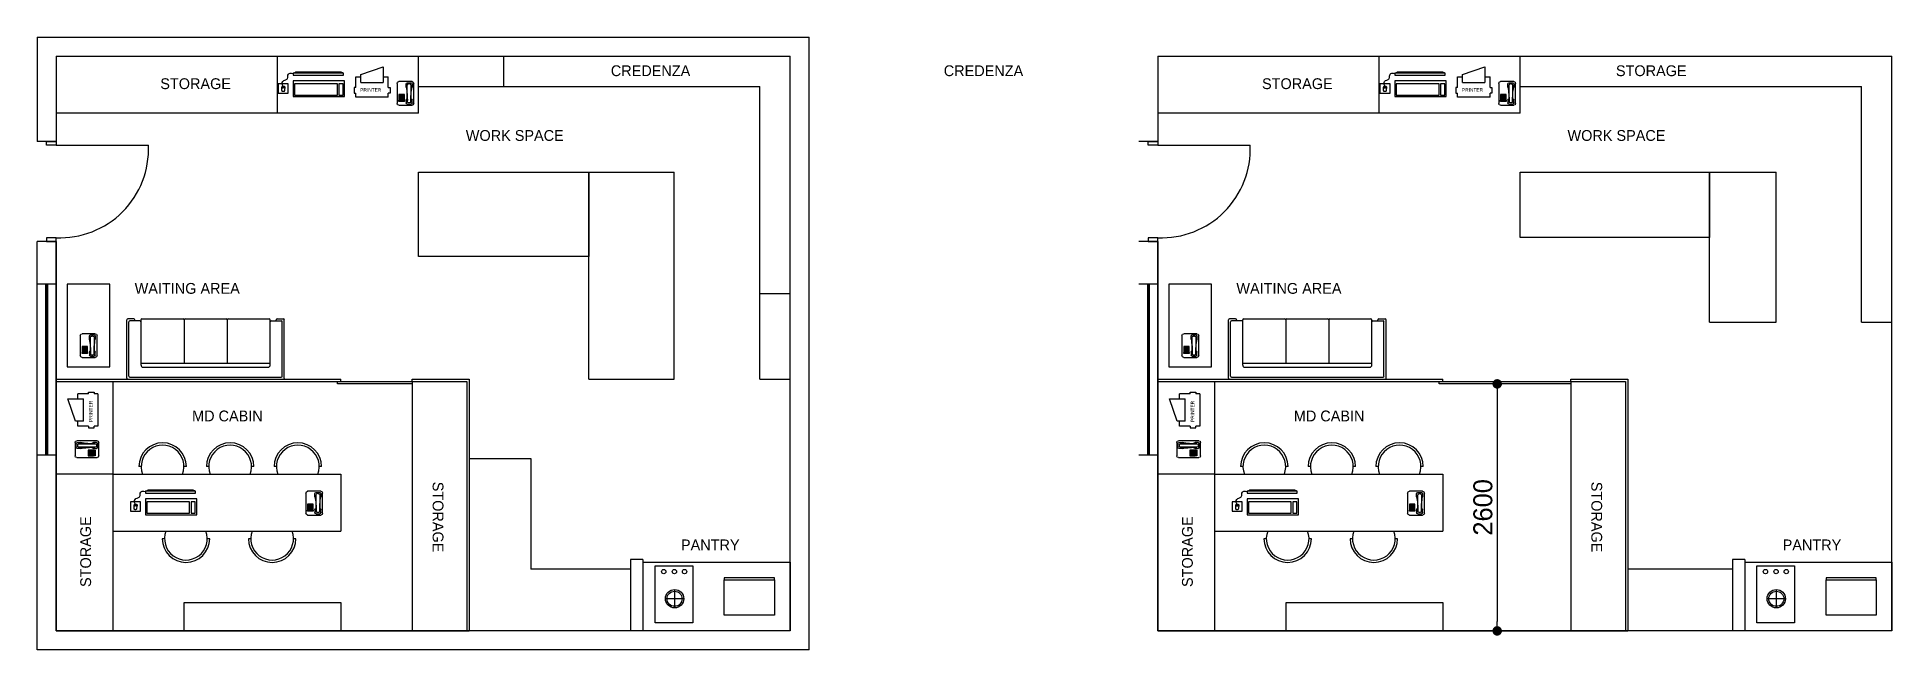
# Model space of a CAD drawing. Header units: millimetres. Extents: x -184691 to 158232, y -112569 to 33289.
# Drawn here: x 56675 to 76206, y -67021 to -60571 of the extents above; entities that cross this region are included whole.
import ezdxf

# ---------------------------------------------------------------- set-up
doc = ezdxf.new("R2010")
doc.units = ezdxf.units.MM
doc.header["$LTSCALE"] = 10
doc.header["$PDMODE"] = 35
doc.header["$PDSIZE"] = 500
for name, color, linetype in [('A--FURNITURE-0', 253, 'Continuous'), ('A--SPACEREF', 3, 'Continuous'), ('ELEC', 4, 'Continuous'), ('EQ', 4, 'Continuous'), ('FUR', 6, 'Continuous')]:
    doc.layers.add(name, color=color, linetype=linetype)
doc.dimstyles.get("Standard").update_dxf_attribs({"dimtxt": 200, "dimasz": 100, "dimexe": 0, "dimexo": 100, "dimgap": 50, "dimtad": 1, "dimdec": 0, "dimzin": 0, "dimdsep": 46, "dimtxsty": 'Standard', "dimblk": 'DOT', "dimcen": 0.09, "dimadec": 0, "dimazin": 0, "dimtfac": 1, "dimtdec": 0, "dimtofl": 0, "dimtmove": 1, "dimatfit": 0, "dimfxl": 0.18, "dimtolj": 1, "dimtzin": 0, "dimarcsym": 0})

msp = doc.modelspace()

# ---------------------------------------------------------------- texts
at = {"layer": 'A--SPACEREF'}
for s, height, p in [('CREDENZA', 113.76, (62716.6, -60981.9)), ('CREDENZA', 113.76, (66222.6, -60981.9)), ('STORAGE', 113.76, (73300.4, -60981.9)), ('STORAGE', 113.76, (57972.7, -61118.2)), ('STORAGE', 113.76, (69573.7, -61118.2)), ('WORK SPACE', 113.76, (61189.6, -61663.3)), ('WORK SPACE', 113.76, (72790.5, -61663.3)), ('WAITING AREA', 113.758, (57702.7, -63272.9)), ('WAITING AREA', 113.758, (69303.7, -63272.9)), ('MD CABIN', 113.76, (58307.6, -64615.7)), ('MD CABIN', 113.76, (69908.6, -64615.7)), ('PANTRY', 113.76, (63455.4, -65972.9)), ('PANTRY', 113.76, (75056.3, -65972.9))]:
    msp.add_text(s, height=height, dxfattribs=at).set_placement(p)
for rotation, p in [(270, (60840.3, -65251.1)), (270, (73041.3, -65251.1)), (90, (57243.7, -66359.2)), (90, (68844.7, -66359.2))]:
    msp.add_text('STORAGE', height=113.76, rotation=rotation, dxfattribs=at).set_placement(p)

# ---------------------------------------------------------------- blocks, each defined once
blk = doc.blocks.new('A$C6B576318')
at = {"layer": 'A--FURNITURE-0'}
for p, q in [((-975, 13), (-975, 736)), ((-888, 749), (-963, 749)), ((-950, 38), (-950, 711)), ((-813, 724), (-938, 724)), ((-875, 724), (-875, 736)), ((-800, 711), (-800, 736)), ((-800, 175), (-800, 711)), ((-788, 749), (-279, 749)), ((-267, 736), (-267, 200)), ((-254, 749), (254, 749)), ((267, 736), (267, 200)), ((279, 749), (788, 749)), ((800, 711), (800, 736)), ((800, 175), (800, 711)), ((813, 724), (938, 724)), ((875, 724), (875, 736)), ((888, 749), (963, 749)), ((950, 38), (950, 711)), ((975, 13), (975, 736)), ((-963, 0), (963, 0)), ((-938, 25), (938, 25)), ((-800, 200), (800, 200)), ((-775, 150), (775, 150))]:
    blk.add_line(p, q, dxfattribs=at)
for centre, radius, start, end in [((-963, 736), 12.5, 90, 180), ((-938, 711), 12.5, 90, 180), ((-888, 736), 12.5, 0, 90), ((-813, 711), 12.5, 0, 90), ((-788, 736), 12.5, 90, 180), ((-279, 736), 12.5, 0, 90), ((-254, 736), 12.5, 90, 180), ((254, 736), 12.5, 0, 90), ((279, 736), 12.5, 90, 180), ((788, 736), 12.5, 0, 90), ((813, 711), 12.5, 90, 180), ((888, 736), 12.5, 90, 180), ((938, 711), 12.5, 0, 90), ((963, 736), 12.5, 0, 90), ((-963, 13), 12.5, 180, 270), ((-938, 38), 12.5, 180, 270), ((-775, 175), 25, 180, 270), ((775, 175), 25, 270, 0), ((938, 38), 12.5, 270, 0), ((963, 13), 12.5, 270, 0)]:
    blk.add_arc(centre, radius, start, end, dxfattribs=at)
blk = doc.blocks.new('A$C59C96D1E')
at = {"linetype": 'Continuous'}
for p, q in [((-2.74, 0), (2.74, 0)), ((-3.49, -9.09), (-3.49, -0.75)), ((-2.75, -0.99), (-2.75, -2.2)), ((-2.75, -8.84), (-2.75, -7.63)), ((-2.26, -1.48), (-2.26, -8.35)), ((-0.79, -0.49), (-2.25, -0.49)), ((-1.76, -0.98), (-1.28, -0.98)), ((-0.78, -8.35), (-0.78, -1.48)), ((-0.29, -2.2), (-0.29, -0.99)), ((-0.29, -7.63), (-0.29, -8.84)), ((3.49, -0.75), (3.49, -9.09)), ((2.74, -9.84), (-2.74, -9.84)), ((-0.79, -9.34), (-2.25, -9.34)), ((-1.76, -8.85), (-1.28, -8.85))]:
    blk.add_line(p, q, dxfattribs=at)
for points in [[(0.45, -5.87), (0.45, -5.37), (0.95, -5.37), (0.95, -5.87)], [(0.45, -6.47), (0.45, -5.97), (0.95, -5.97), (0.95, -6.47)], [(0.45, -7.06), (0.45, -6.56), (0.95, -6.56), (0.95, -7.06)], [(0.45, -7.66), (0.45, -7.16), (0.95, -7.16), (0.95, -7.66)], [(1.05, -5.87), (1.05, -5.37), (1.55, -5.37), (1.55, -5.87)], [(1.05, -6.47), (1.05, -5.97), (1.55, -5.97), (1.55, -6.47)], [(1.05, -7.06), (1.05, -6.56), (1.55, -6.56), (1.55, -7.06)], [(1.05, -7.66), (1.05, -7.16), (1.55, -7.16), (1.55, -7.66)], [(1.64, -5.87), (1.64, -5.37), (2.14, -5.37), (2.14, -5.87)], [(1.64, -6.47), (1.64, -5.97), (2.14, -5.97), (2.14, -6.47)], [(1.64, -7.06), (1.64, -6.56), (2.14, -6.56), (2.14, -7.06)], [(1.64, -7.66), (1.64, -7.16), (2.14, -7.16), (2.14, -7.66)], [(2.24, -5.87), (2.24, -5.37), (2.74, -5.37), (2.74, -5.87)], [(2.24, -6.47), (2.24, -5.97), (2.74, -5.97), (2.74, -6.47)], [(2.24, -7.06), (2.24, -6.56), (2.74, -6.56), (2.74, -7.06)], [(2.24, -7.66), (2.24, -7.16), (2.74, -7.16), (2.74, -7.66)], [(0.45, -8.26), (0.95, -8.26), (0.95, -7.76), (0.45, -7.76)], [(1.05, -8.26), (1.55, -8.26), (1.55, -7.76), (1.05, -7.76)], [(1.64, -8.26), (2.14, -8.26), (2.14, -7.76), (1.64, -7.76)], [(2.24, -8.26), (2.74, -8.26), (2.74, -7.76), (2.24, -7.76)]]:
    blk.add_lwpolyline(points, close=True)
for centre, radius, start, end in [((-2.74, -0.75), 0.75, 90, 180), ((2.74, -0.75), 0.75, 0, 90), ((-2.25, -0.99), 0.5, 90, 180), ((-2.25, -2.2), 0.5, 180, 270), ((-2.25, -7.63), 0.5, 90, 180), ((-1.76, -1.48), 0.5, 90, 180), ((-1.28, -1.48), 0.5, 0, 90), ((-0.79, -0.99), 0.5, 0, 90), ((-0.79, -2.2), 0.5, 270, 0), ((-0.79, -7.63), 0.5, 0, 90), ((-2.74, -9.09), 0.75, 180, 270), ((-2.25, -8.84), 0.5, 180, 270), ((-1.76, -8.35), 0.5, 180, 270), ((-1.28, -8.35), 0.5, 270, 0), ((-0.79, -8.84), 0.5, 270, 0), ((2.74, -9.09), 0.75, 270, 0)]:
    blk.add_arc(centre, radius, start, end, dxfattribs=at)
for centre, start, end in [((-30.22, -7.51), 358.27997, 10.89187), ((27.18, -7.51), 169.10813, 181.72003)]:
    blk.add_arc(centre, 27.97, start, end)
blk = doc.blocks.new('PRINT')
at = {"linetype": 'Continuous'}
for p, q in [((0, 136), (0, 288)), ((0, 288), (72, 288)), ((72, 320), (392, 432)), ((72, 288), (72, 320)), ((72, 208), (72, 288)), ((392, 432), (392, 208)), ((392, 288), (464, 288)), ((464, 136), (464, 288)), ((0, 136), (-24, 136)), ((-24, 136), (-24, 56)), ((-24, 56), (0, 56)), ((0, 0), (0, 56)), ((464, 0), (0, 0)), ((72, 208), (392, 208)), ((464, 136), (488, 136)), ((464, 0), (464, 56)), ((488, 56), (464, 56)), ((488, 136), (488, 56))]:
    blk.add_line(p, q, dxfattribs=at)
blk.add_text('PRINTER', height=50).set_placement((62, 77))
blk = doc.blocks.new('电脑02')
at = {"layer": 'FUR'}
for p, q in [((-356, 497), (-374, 454)), ((-374, -389), (-374, 454)), ((-356, -432), (-356, 497)), ((-356, 497), (-318, 497)), ((-318, 497), (-318, -432)), ((-212, 499), (81, 499)), ((-158, 473), (54, 473)), ((-158, -321), (-158, 473)), ((54, 473), (54, -321)), ((81, 499), (81, -452)), ((54, -321), (-158, -321)), ((-356, -432), (-374, -389)), ((-318, -432), (-356, -432)), ((81, -452), (-212, -452)), ((-158, -347), (54, -347)), ((-158, -426), (-158, -347)), ((54, -426), (-158, -426)), ((54, -347), (54, -426))]:
    blk.add_line(p, q, dxfattribs=at)
at = {"layer": 'FUR', "linetype": 'Continuous'}
blk.add_line((-212, -452), (-212, 499), dxfattribs=at)
at = {"layer": 'FUR'}
blk.add_lwpolyline([(-106, 679, 0.145589), (-157, 701, 0.174009), (-202, 690, 0.23191), (-227, 650, -0.218832), (-252, 606, -0.206677), (-298, 596, 0.250828), (-337, 584, 0.144102), (-352, 557, 0.088452), (-350, 497)], format="xyb", dxfattribs=at)
at = {"layer": 'FUR', "linetype": 'Continuous'}
for points in [[(15, 589), (-155, 589), (-155, 775), (15, 775)], [(-80, 691), (-100, 691), (-100, 699), (-80, 699)], [(-80, 675), (-100, 675), (-100, 684), (-80, 684)], [(-80, 660), (-100, 660), (-100, 668), (-80, 668)]]:
    blk.add_lwpolyline(points, close=True, dxfattribs=at)
blk.add_lwpolyline([(-38, 654), (-86, 645, -0.414214), (-106, 665), (-106, 693, -0.414214), (-86, 713), (-38, 713, -0.414214), (-18, 693), (-18, 674, -0.414214)], format="xyb", close=True, dxfattribs=at)
blk = doc.blocks.new('_Dot')
at = {"color": 0, "linetype": 'ByBlock', "lineweight": -2}
blk.add_line((-0.5, 0), (-1, 0), dxfattribs=at)
at = {"color": 0, "linetype": 'ByBlock', "const_width": 0.5}
blk.add_lwpolyline([(-0.25, 0, 1), (0.25, 0, 1)], format="xyb", close=True, dxfattribs=at)
blk = doc.blocks.new('*D555')
at = {"color": 0, "lineweight": -2}
for p, q in [((72726, -64221), (72050, -64221)), ((72050, -64321), (72050, -66721)), ((72241, -66821), (72050, -66821))]:
    blk.add_line(p, q, dxfattribs=at)
at = {"layer": 'Defpoints', "color": 0}
for p in [(72826, -64221), (72050, -66821), (72341, -66821)]:
    blk.add_point(p, dxfattribs=at)
at = {"color": 0, "lineweight": -2, "xscale": 100, "yscale": 100, "zscale": 100}
for p, rotation in [((72050, -64221), 90), ((72050, -66821), 270)]:
    blk.add_blockref('_Dot', p, dxfattribs=dict(at, rotation=rotation))
at = {"color": 0, "insert": (71900, -65521), "char_height": 200, "attachment_point": 5, "rotation": 90}
blk.add_mtext('\\A1;2600', dxfattribs=at)

# ---------------------------------------------------------------- dimensions: what is measured, and where the dimension line sits
dim = msp.add_linear_dim(base=(72050.1, -66821.1), p1=(72826.3, -64221.1), p2=(72341.3, -66821.1), angle=90, dimstyle='Standard')
dim.commit()
dim.dimension.update_dxf_attribs({"geometry": '*D555', "text_midpoint": (71900.1, -65521.1)})

# ---------------------------------------------------------------- linework, layer by layer
for p, q in [((56675.3, -60571.1), (64805.3, -60571.1)), ((56675.3, -60571.1), (56675.3, -61671.1)), ((64805.3, -67021.1), (64805.3, -60571.1)), ((56875.3, -60771.1), (56875.3, -61671.1)), ((56875.3, -60771.1), (64605.3, -60771.1)), ((59205.3, -61371.1), (59205.3, -60771.1)), ((60690, -61371.1), (60690, -60771.1)), ((61590, -61091.1), (61590, -60771.1)), ((64605.3, -66821.1), (64605.3, -60771.1)), ((68476.3, -60771.1), (68476.3, -61671.1)), ((68476.3, -60771.1), (76206.3, -60771.1)), ((70806.3, -61371.1), (70806.3, -60771.1)), ((72290.9, -61371.1), (72290.9, -60771.1)), ((76206.3, -66821.1), (76206.3, -60771.1)), ((60690, -61091.1), (64285.3, -61091.1)), ((64285.3, -64171.1), (64285.3, -61091.1)), ((72290.9, -61091.1), (75886.3, -61091.1)), ((75886.3, -63571.1), (75886.3, -61091.1)), ((60690, -61371.1), (56875.3, -61371.1)), ((72290.9, -61371.1), (68476.3, -61371.1)), ((56875.3, -61671.1), (56675.3, -61671.1)), ((56875.3, -61709.8), (57847.9, -61709.8)), ((68476.3, -61671.1), (68276.3, -61671.1)), ((68476.3, -61709.8), (69448.8, -61709.8)), ((60690, -61991.1), (63385.3, -61991.1)), ((62485.3, -64171.1), (62485.3, -61991.1)), ((63385.3, -64171.1), (63385.3, -61991.1)), ((72290.9, -61991.1), (74986.3, -61991.1)), ((74286.3, -63571.1), (74286.3, -61991.1)), ((74986.3, -63571.1), (74986.3, -61991.1)), ((56875.3, -62721.1), (56675.3, -62721.1)), ((56675.3, -67021.1), (56675.3, -62721.1)), ((56875.3, -62721.1), (56875.3, -66821.1)), ((68476.3, -62721.1), (68276.3, -62721.1)), ((68476.3, -62721.1), (68476.3, -66821.1)), ((56875.3, -63171.1), (56675.3, -63171.1)), ((56765.3, -63171.1), (56765.3, -64971.1)), ((56775.3, -63171.1), (56775.3, -64971.1)), ((56785.3, -63171.1), (56785.3, -64971.1)), ((64285.3, -63271.1), (64605.3, -63271.1)), ((68476.3, -63171.1), (68276.3, -63171.1)), ((68366.3, -63171.1), (68366.3, -64971.1)), ((68376.3, -63171.1), (68376.3, -64971.1)), ((68386.3, -63171.1), (68386.3, -64971.1)), ((74286.3, -63571.1), (74986.3, -63571.1)), ((75886.3, -63571.1), (76206.3, -63571.1)), ((56875.3, -64171.1), (59875.3, -64171.1)), ((56875.3, -64196.1), (59875.3, -64196.1)), ((57475.3, -66821.1), (57475.3, -64196.1)), ((59875.3, -64196.1), (59875.3, -64171.1)), ((60625.3, -64171.1), (61225.3, -64171.1)), ((60625.3, -64196.1), (60625.3, -64171.1)), ((60625.3, -64196.1), (60625.3, -66821.1)), ((60625.3, -64196.1), (61200.3, -64196.1)), ((61200.3, -64196.1), (61200.3, -66821.1)), ((61225.3, -64171.1), (61225.3, -66821.1)), ((62485.3, -64171.1), (63385.3, -64171.1)), ((64285.3, -64171.1), (64605.3, -64171.1)), ((68476.3, -64171.1), (71476.3, -64171.1)), ((68476.3, -64196.1), (71476.3, -64196.1)), ((69076.3, -66821.1), (69076.3, -64196.1)), ((71476.3, -64196.1), (71476.3, -64171.1)), ((72826.3, -64171.1), (73426.3, -64171.1)), ((72826.3, -64196.1), (72826.3, -64171.1)), ((72826.3, -64196.1), (72826.3, -66821.1)), ((72826.3, -64196.1), (73401.3, -64196.1)), ((73401.3, -64196.1), (73401.3, -66821.1)), ((73426.3, -64171.1), (73426.3, -66821.1)), ((56875.3, -64971.1), (56675.3, -64971.1)), ((56875.3, -66821.1), (56875.3, -64971.1)), ((61225.3, -65008), (61875.3, -65008)), ((61875.3, -65008), (61875.3, -66171.1)), ((64605.3, -66821.1), (64605.3, -64971.1)), ((68476.3, -64971.1), (68276.3, -64971.1)), ((68476.3, -66821.1), (68476.3, -64971.1)), ((76206.3, -66821.1), (76206.3, -64971.1)), ((57475.3, -65171.1), (56875.3, -65171.1)), ((57475.3, -65171.1), (59875.3, -65171.1)), ((59875.3, -65171.1), (59875.3, -65771.1)), ((69076.3, -65171.1), (68476.3, -65171.1)), ((69076.3, -65171.1), (71476.3, -65171.1)), ((71476.3, -65171.1), (71476.3, -65771.1)), ((57475.3, -65771.1), (59875.3, -65771.1)), ((69076.3, -65771.1), (71476.3, -65771.1)), ((62925.3, -66171.1), (61875.3, -66171.1)), ((63055.3, -66071.1), (62925.3, -66071.1)), ((63055.3, -66071.1), (63055.3, -66821.1)), ((63055.3, -66096.1), (64605.3, -66096.1)), ((64605.3, -66096.1), (64605.3, -66821.1)), ((74526.3, -66171.1), (73426.3, -66171.1)), ((74656.3, -66071.1), (74526.3, -66071.1)), ((74656.3, -66071.1), (74656.3, -66821.1)), ((74656.3, -66096.1), (76206.3, -66096.1)), ((76206.3, -66096.1), (76206.3, -66821.1)), ((58225.3, -66521.1), (59875.3, -66521.1)), ((58225.3, -66821.1), (58225.3, -66521.1)), ((59875.3, -66521.1), (59875.3, -66821.1)), ((69826.3, -66521.1), (71476.3, -66521.1)), ((69826.3, -66821.1), (69826.3, -66521.1)), ((71476.3, -66521.1), (71476.3, -66821.1)), ((62925.3, -66821.1), (56875.3, -66821.1)), ((56875.3, -66821.1), (61225.3, -66821.1)), ((64605.3, -66821.1), (56875.3, -66821.1)), ((74526.3, -66821.1), (68476.3, -66821.1)), ((68476.3, -66821.1), (73426.3, -66821.1)), ((76206.3, -66821.1), (68476.3, -66821.1)), ((64805.3, -67021.1), (56675.3, -67021.1))]:
    msp.add_line(p, q)
at = {"color": 4}
for p, q in [((63388, -66386.5), (63388, -66579)), ((74988.9, -66386.5), (74988.9, -66579)), ((63484.2, -66482.7), (63291.7, -66482.7)), ((75085.2, -66482.7), (74892.6, -66482.7))]:
    msp.add_line(p, q, dxfattribs=at)
for points in [[(56775.3, -61671.1), (56875.3, -61671.1), (56875.3, -61709.8), (56775.3, -61709.8)], [(68376.3, -61671.1), (68476.3, -61671.1), (68476.3, -61709.8), (68376.3, -61709.8)], [(60690, -61991.1), (62485.3, -61991.1), (62485.3, -62881.1), (60690, -62881.1)], [(72290.9, -61991.1), (74286.3, -61991.1), (74286.3, -62681.1), (72290.9, -62681.1)], [(56775.3, -62721.1), (56875.3, -62721.1), (56875.3, -62682.3), (56775.3, -62682.3)], [(68376.3, -62721.1), (68476.3, -62721.1), (68476.3, -62682.3), (68376.3, -62682.3)], [(59836.9, -64196.1), (60625.3, -64196.1), (60625.3, -64221.1), (59836.9, -64221.1)], [(71437.9, -64196.1), (72826.3, -64196.1), (72826.3, -64221.1), (71437.9, -64221.1)]]:
    msp.add_lwpolyline(points, close=True)
for points in [[(62925.3, -66071.1), (62925.3, -66821.1), (56875.3, -66821.1), (56875.3, -62721.1)], [(74526.3, -66071.1), (74526.3, -66821.1), (68476.3, -66821.1), (68476.3, -62721.1)]]:
    msp.add_lwpolyline(points)
for points in [[(63578.7, -66137.2), (63578.7, -66737.2), (63183.8, -66737.2), (63183.8, -66137.2)], [(75179.7, -66137.2), (75179.7, -66737.2), (74784.7, -66737.2), (74784.7, -66137.2)]]:
    msp.add_lwpolyline(points, close=True, dxfattribs=at)
for centre, radius in [((63274.2, -66197.3), 22.8), ((63385.5, -66197.3), 22.8), ((63492.5, -66197.3), 22.8), ((74875.2, -66197.3), 22.8), ((74986.5, -66197.3), 22.8), ((75093.4, -66197.3), 22.8), ((63388, -66482.7), 96.3), ((63388, -66482.7), 79.5), ((74988.9, -66482.7), 96.3), ((74988.9, -66482.7), 79.5)]:
    msp.add_circle(centre, radius, dxfattribs=at)
for centre in [(56915.6, -61750.1), (68516.5, -61750.1)]:
    msp.add_arc(centre, 933.1, 267.52858, 2.47142)
at = {"layer": 'A--FURNITURE-0'}
for points in [[(57442.5, -63169.9), (56992.5, -63169.9), (56992.5, -64041.8), (57442.5, -64041.8)], [(69043.4, -63169.9), (68593.4, -63169.9), (68593.4, -64041.8), (69043.4, -64041.8)]]:
    msp.add_lwpolyline(points, close=True, dxfattribs=at)
at = {"layer": 'A--SPACEREF'}
for p, q in [((57772.1, -65091.8), (57747.1, -65091.8)), ((58247.1, -65091.8), (58222.1, -65091.8)), ((58483.1, -65091.8), (58458.1, -65091.8)), ((58958.1, -65091.8), (58933.1, -65091.8)), ((59195.9, -65091.8), (59170.9, -65091.8)), ((59670.9, -65091.8), (59645.9, -65091.8)), ((69373.1, -65091.8), (69348.1, -65091.8)), ((69848.1, -65091.8), (69823.1, -65091.8)), ((70084.1, -65091.8), (70059.1, -65091.8)), ((70559.1, -65091.8), (70534.1, -65091.8)), ((70796.9, -65091.8), (70771.9, -65091.8)), ((71271.9, -65091.8), (71246.9, -65091.8)), ((58017.7, -65850.4), (57992.7, -65850.4)), ((58492.7, -65850.4), (58467.7, -65850.4)), ((58925.4, -65850.4), (58900.4, -65850.4)), ((59400.4, -65850.4), (59375.4, -65850.4)), ((69618.7, -65850.4), (69593.7, -65850.4)), ((70093.7, -65850.4), (70068.7, -65850.4)), ((70526.3, -65850.4), (70501.3, -65850.4)), ((71001.3, -65850.4), (70976.3, -65850.4))]:
    msp.add_line(p, q, dxfattribs=at)
for centre, radius, start, end in [((57997.1, -65091.8), 250, 0, 180), ((58708.1, -65091.8), 250, 0, 180), ((59420.9, -65091.8), 250, 0, 180), ((69598.1, -65091.8), 250, 0, 180), ((70309.1, -65091.8), 250, 0, 180), ((71021.9, -65091.8), 250, 0, 180), ((57997.1, -65091.8), 225, 339.35282, 200.64718), ((58708.1, -65091.8), 225, 339.35282, 200.64718), ((59420.9, -65091.8), 225, 339.35282, 200.64718), ((69598.1, -65091.8), 225, 339.35282, 200.64718), ((70309.1, -65091.8), 225, 339.35282, 200.64718), ((71021.9, -65091.8), 225, 339.35282, 200.64718), ((58242.7, -65850.4), 225, 159.35282, 20.64718), ((59150.4, -65850.4), 225, 159.35282, 20.64718), ((69843.7, -65850.4), 225, 159.35282, 20.64718), ((70751.3, -65850.4), 225, 159.35282, 20.64718), ((58242.7, -65850.4), 250, 180, 0), ((59150.4, -65850.4), 250, 180, 0), ((69843.7, -65850.4), 250, 180, 0), ((70751.3, -65850.4), 250, 180, 0)]:
    msp.add_arc(centre, radius, start, end, dxfattribs=at)
at = {"layer": 'EQ', "color": 4}
for points in [[(64441, -66282.9), (64441, -66262.3), (63911.6, -66262.3), (63911.6, -66282.9)], [(64441, -66282.9), (64441, -66654.2), (63911.6, -66654.2), (63911.6, -66282.9)], [(76041.9, -66282.9), (76041.9, -66262.3), (75512.6, -66262.3), (75512.6, -66282.9)], [(76041.9, -66282.9), (76041.9, -66654.2), (75512.6, -66654.2), (75512.6, -66282.9)]]:
    msp.add_lwpolyline(points, close=True, dxfattribs=at)

# ---------------------------------------------------------------- block references
at = {"layer": 'A--FURNITURE-0', "xscale": -25.41683611206827, "yscale": 25.41683611206827, "zscale": 25.4168361120719}
for p in [(60553.9, -61038.7), (72154.8, -61038.7), (57218.1, -63692.7), (68819.1, -63692.7), (59593.6, -65351.7), (71194.6, -65351.7)]:
    msp.add_blockref('A$C59C96D1E', p, dxfattribs=at)
at = {"layer": 'A--FURNITURE-0', "extrusion": (0, 0, -1), "xscale": -0.8500000000058208, "yscale": 0.8499999999985448, "zscale": -0.85}
for p in [(-58449.7, -64173.1), (-70050.6, -64173.1)]:
    msp.add_blockref('A$C6B576318', p, dxfattribs=at)
at = {"layer": 'A--FURNITURE-0', "xscale": -25.41683611206827, "yscale": 25.41683611206827, "zscale": 25.4168361120719, "rotation": 90}
for p in [(57075.2, -64908.8), (68676.2, -64908.8)]:
    msp.add_blockref('A$C59C96D1E', p, dxfattribs=at)
at = {"layer": 'ELEC', "color": 0, "xscale": -0.5683953694388038, "yscale": 0.5683953694388038, "zscale": 0.5683953692397723, "rotation": 90}
for p in [(59655.1, -61151.9), (71256.1, -61151.9), (58098.8, -65551.9), (69699.8, -65551.9)]:
    msp.add_blockref('电脑02', p, dxfattribs=at)
at = {"layer": 'EQ', "color": 0, "xscale": 0.7369682280113921, "yscale": 0.7369682280113921, "zscale": 0.736968228138353}
for p in [(60031.8, -61201.7), (71632.7, -61201.7)]:
    msp.add_blockref('PRINT', p, dxfattribs=at)
at = {"layer": 'EQ', "color": 0, "xscale": 0.7369682280113921, "yscale": 0.7369682280113921, "zscale": 0.736968228138353, "rotation": 90}
for p in [(57316.4, -64667.8), (68917.3, -64667.8)]:
    msp.add_blockref('PRINT', p, dxfattribs=at)

msp.set_redraw_order([(e.dxf.handle, doc.entitydb.next_handle()) for e in msp.query("TEXT MTEXT ATTDEF DIMENSION ARC_DIMENSION")])  # texts and dimensions are drawn at this point

doc.saveas('drawing.dxf')
